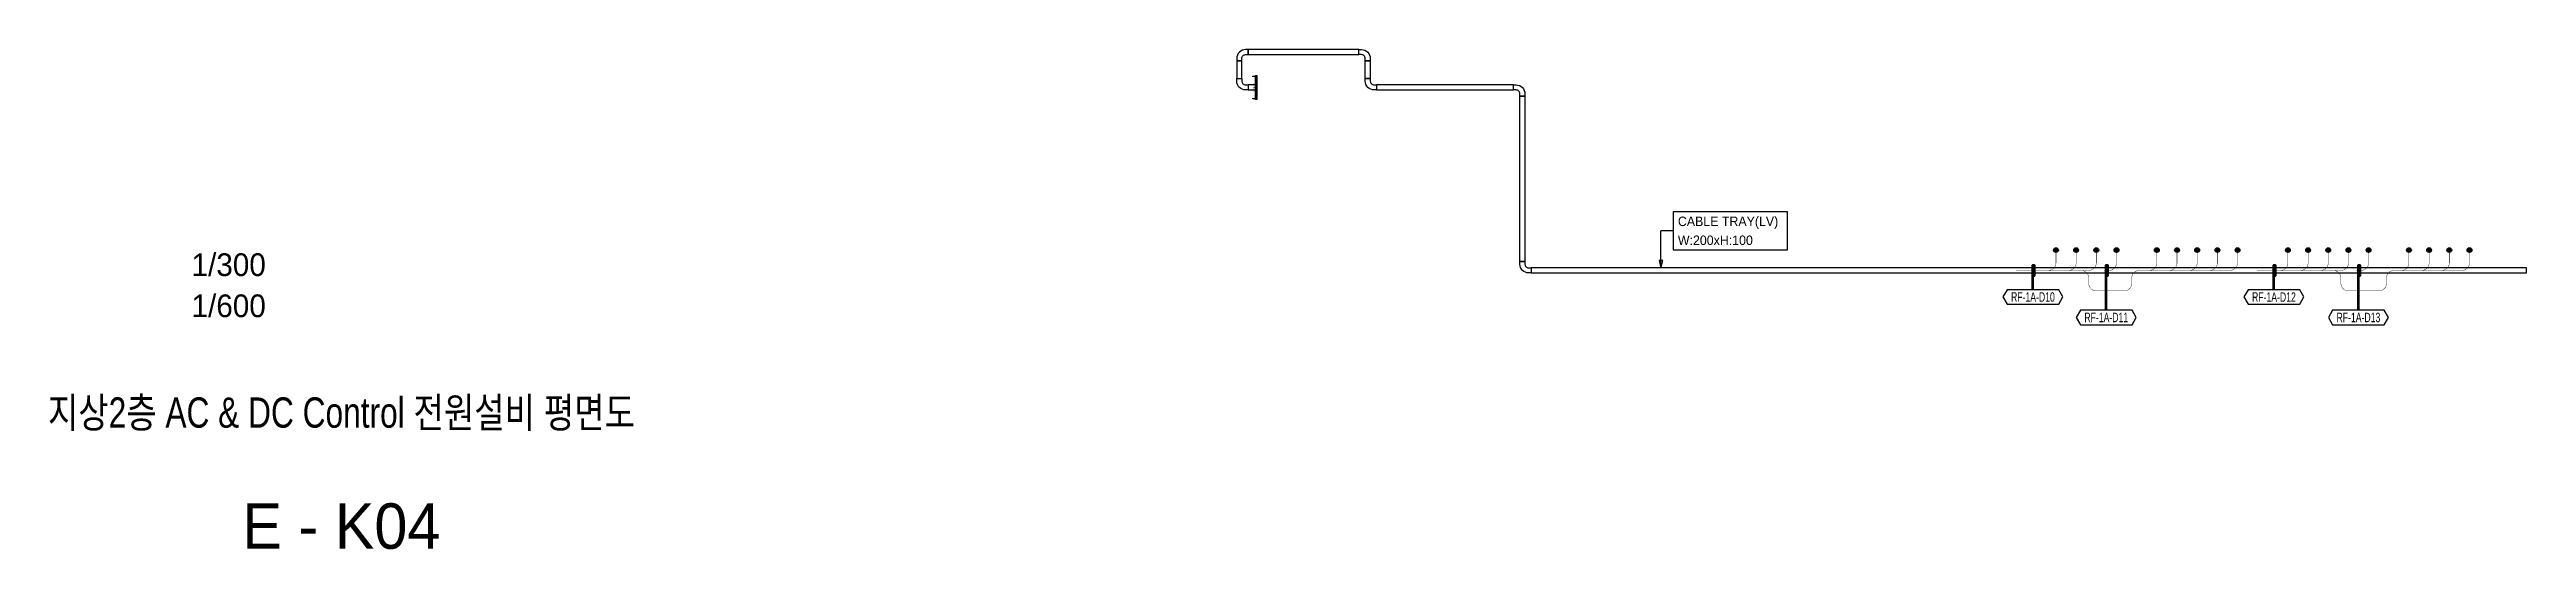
# Model space of a CAD drawing. Header units: millimetres. Extents: x 33052 to 374593, y 4425 to 1197630.
# Drawn here: x 221674 to 319909, y 211964 to 231775 of the extents above; entities that cross this region are included whole.
import ezdxf
from ezdxf.enums import TextEntityAlignment as Align

# ---------------------------------------------------------------- set-up
doc = ezdxf.new("R2010")
doc.units = ezdxf.units.MM
doc.header["$LTSCALE"] = 50
for name, color, linetype in [('-----26 Electrical Cable Tray_CONT', 3, 'Continuous'), ('-----29 Indicator', 1, 'Continuous'), ('-----29 주기', 1, 'Continuous'), ('-----30 Text', 2, 'Continuous'), ('-----41 Drawing Title', 2, 'Continuous'), ('-----42 Drawing Number', 2, 'Continuous'), ('-----43 Drawing Scale', 3, 'Continuous'), ('DC CONTROL CABLE', 1, 'Continuous')]:
    doc.layers.add(name, color=color, linetype=linetype)
doc.styles.add('ELEC', font='')
doc.styles.get('ELEC').set_extended_font_data('Dotum')

msp = doc.modelspace()

# ---------------------------------------------------------------- texts
at = {"layer": '-----26 Electrical Cable Tray_CONT', "style": 'ELEC'}
for s, p in [('CABLE TRAY(LV)', (286255, 224968, 0)), ('W:200xH:100', (286255, 224218, 0))]:
    msp.add_text(s, height=375, dxfattribs=at).set_placement(p, align=Align.MIDDLE_LEFT)
at = {"layer": '-----30 Text', "linetype": 'Continuous', "style": 'ELEC', "width": 0.7}
for s, p in [('RF-1A-D10', (300336, 221970)), ('RF-1A-D12', (309894, 221970)), ('RF-1A-D11', (303245, 221159)), ('RF-1A-D13', (313245, 221159))]:
    msp.add_text(s, height=375, dxfattribs=at).set_placement(p, align=Align.MIDDLE)
at = {"layer": '-----41 Drawing Title', "style": 'ELEC', "width": 0.8}
msp.add_text('지상2층 AC & DC Control 전원설비 평면도', height=1200, dxfattribs=at).set_placement((233250, 217390), align=Align.MIDDLE_CENTER)
at = {"layer": '-----42 Drawing Number', "style": 'ELEC'}
msp.add_text('E - K04', height=1800, dxfattribs=at).set_placement((233250, 212890), align=Align.MIDDLE_CENTER)
at = {"layer": '-----43 Drawing Scale', "style": 'ELEC'}
for s, p in [('1/300', (228779, 223250)), ('1/600', (228779, 221620))]:
    msp.add_text(s, height=900, dxfattribs=at).set_placement(p, align=Align.MIDDLE_CENTER)
at = {"color": 0, "style": 'ELEC', "width": 0.7}
msp.add_text('LV 트레이 건물용', height=50, rotation=90, dxfattribs=at).set_placement((269446, 230275), align=Align.MIDDLE_CENTER)

# ---------------------------------------------------------------- hatches: boundary and pattern name
at = {"layer": 'DC CONTROL CABLE', "linetype": 'Continuous'}
h = msp.add_hatch(color=256, dxfattribs=at)
edge = h.paths.add_edge_path()
edge.add_arc((301250, 223827), 93.6, 270, 630, ccw=False)
h = msp.add_hatch(color=256, dxfattribs=at)
edge = h.paths.add_edge_path()
edge.add_arc((302050, 223827), 93.6, 270, 630, ccw=False)
h = msp.add_hatch(color=256, dxfattribs=at)
edge = h.paths.add_edge_path()
edge.add_arc((302850, 223827), 93.6, 270, 630, ccw=False)
h = msp.add_hatch(color=256, dxfattribs=at)
edge = h.paths.add_edge_path()
edge.add_arc((303650, 223827), 93.6, 270, 630, ccw=False)
h = msp.add_hatch(color=256, dxfattribs=at)
edge = h.paths.add_edge_path()
edge.add_arc((305250, 223827), 93.6, 270, 630, ccw=False)
h = msp.add_hatch(color=256, dxfattribs=at)
edge = h.paths.add_edge_path()
edge.add_arc((306050, 223827), 93.6, 270, 630, ccw=False)
h = msp.add_hatch(color=256, dxfattribs=at)
edge = h.paths.add_edge_path()
edge.add_arc((306850, 223827), 93.6, 270, 630, ccw=False)
h = msp.add_hatch(color=256, dxfattribs=at)
edge = h.paths.add_edge_path()
edge.add_arc((307650, 223827), 93.6, 270, 630, ccw=False)
h = msp.add_hatch(color=256, dxfattribs=at)
edge = h.paths.add_edge_path()
edge.add_arc((308450, 223827), 93.6, 270, 630, ccw=False)
h = msp.add_hatch(color=256, dxfattribs=at)
edge = h.paths.add_edge_path()
edge.add_arc((310450, 223827), 93.6, 270, 630, ccw=False)
h = msp.add_hatch(color=256, dxfattribs=at)
edge = h.paths.add_edge_path()
edge.add_arc((311250, 223827), 93.6, 270, 630, ccw=False)
h = msp.add_hatch(color=256, dxfattribs=at)
edge = h.paths.add_edge_path()
edge.add_arc((312050, 223827), 93.6, 270, 630, ccw=False)
h = msp.add_hatch(color=256, dxfattribs=at)
edge = h.paths.add_edge_path()
edge.add_arc((312850, 223827), 93.6, 270, 630, ccw=False)
h = msp.add_hatch(color=256, dxfattribs=at)
edge = h.paths.add_edge_path()
edge.add_arc((313650, 223827), 93.6, 270, 630, ccw=False)
h = msp.add_hatch(color=256, dxfattribs=at)
edge = h.paths.add_edge_path()
edge.add_arc((315250, 223827), 93.6, 270, 630, ccw=False)
h = msp.add_hatch(color=256, dxfattribs=at)
edge = h.paths.add_edge_path()
edge.add_arc((316050, 223827), 93.6, 270, 630, ccw=False)
h = msp.add_hatch(color=256, dxfattribs=at)
edge = h.paths.add_edge_path()
edge.add_arc((316850, 223827), 93.6, 270, 630, ccw=False)
h = msp.add_hatch(color=256, dxfattribs=at)
edge = h.paths.add_edge_path()
edge.add_arc((317650, 223827), 93.6, 270, 630, ccw=False)

# ---------------------------------------------------------------- linework, layer by layer
at = {"layer": '-----26 Electrical Cable Tray_CONT'}
for points in [[(268962, 231425, -0.414214), (269112, 231575), (269212, 231575), (269212, 231775), (269112, 231775, 0.414214), (268762, 231425), (268762, 231325), (268962, 231325)], [(273856, 231425, 0.414214), (273706, 231575), (273606, 231575), (273606, 231775), (273706, 231775, -0.414214), (274056, 231425), (274056, 231325), (273856, 231325)], [(268962, 230525, 0.414214), (269112, 230375), (269212, 230375), (269212, 230175), (269112, 230175, -0.414214), (268762, 230525), (268762, 230625), (268962, 230625)], [(274056, 230525, 0.414214), (274206, 230375), (274306, 230375), (274306, 230175), (274206, 230175, -0.414214), (273856, 230525), (273856, 230625), (274056, 230625)], [(279989, 230025, 0.414214), (279839, 230175), (279739, 230175), (279739, 230375), (279839, 230375, -0.414214), (280189, 230025), (280189, 229925), (279989, 229925)], [(280189, 223272, 0.414214), (280339, 223122), (280439, 223122), (280439, 222922), (280339, 222922, -0.414214), (279989, 223272), (279989, 223372), (280189, 223372)]]:
    msp.add_lwpolyline(points, format="xyb", close=True, dxfattribs=at)
for points in [[(268962, 231325), (268762, 231325), (268762, 230625), (268962, 230625)], [(273606, 231575), (273606, 231775), (269212, 231775), (269212, 231575)], [(273856, 231325), (274056, 231325), (274056, 230625), (273856, 230625)], [(269500, 230175), (269500, 230375), (269212, 230375), (269212, 230175)], [(279739, 230175), (279739, 230375), (274306, 230375), (274306, 230175)], [(279989, 229925), (280189, 229925), (280189, 223372), (279989, 223372)], [(319909, 222922), (319909, 223122), (280439, 223122), (280439, 222922)]]:
    msp.add_lwpolyline(points, close=True, dxfattribs=at)
at = {"layer": '-----29 Indicator', "color": 1}
for p, q in [((285583, 223125), (285583, 224596)), ((286068, 224596), (285583, 224596)), ((285658, 223422), (285508, 223422)), ((285508, 223422), (285583, 223122)), ((285583, 223122), (285658, 223422))]:
    msp.add_line(p, q, dxfattribs=at)
at = {"layer": '-----29 Indicator', "color": 1, "elevation": 0}
msp.add_lwpolyline([(286068, 225343), (286068, 223843), (290605, 223843), (290605, 225343)], close=True, dxfattribs=at)
at = {"layer": '-----29 Indicator', "lineweight": 100}
for points in [[(300336, 222259), (300336, 222259), (300336, 223230), (300389, 223230), (300389, 222814), (300300, 222814)], [(303245, 221448), (303245, 221448), (303245, 223230), (303299, 223230), (303299, 222814), (303210, 222814)], [(309894, 222259), (309894, 222259), (309894, 223230), (309948, 223230), (309948, 222814), (309859, 222814)], [(313245, 221448), (313245, 221448), (313245, 223230), (313299, 223230), (313299, 222814), (313210, 222814)]]:
    msp.add_lwpolyline(points, dxfattribs=at)
at = {"layer": '-----29 주기'}
for points in [[(299313, 222259), (299146, 221970), (299313, 221682), (301359, 221682), (301525, 221970), (301359, 222259)], [(308871, 222259), (308705, 221970), (308871, 221682), (310917, 221682), (311084, 221970), (310917, 222259)], [(302222, 221448), (302056, 221159), (302222, 220870), (304268, 220870), (304435, 221159), (304268, 221448)], [(312222, 221448), (312056, 221159), (312222, 220870), (314268, 220870), (314435, 221159), (314268, 221448)]]:
    msp.add_lwpolyline(points, close=True, dxfattribs=at)
at = {"color": 0}
for points in [[(269400, 230700), (269400, 230725), (269500, 230725), (269500, 229825), (269400, 229825), (269400, 229850)], [(269500, 230750), (269550, 230750), (269550, 229800), (269500, 229800), (269500, 230750)]]:
    msp.add_lwpolyline(points, dxfattribs=at)
at = {"layer": 'DC CONTROL CABLE', "linetype": 'Continuous'}
for points in [[(299218, 223022, 0, 202, 0), (299668, 223022, 0, 0, 0), (299869, 223022, 0, 0, 0)], [(302699, 223022, 0, 202, 0), (303149, 223022, 0, 0, 0), (303350, 223022, 0, 0, 0)], [(308776, 223022, 0, 202, 0), (309226, 223022, 0, 0, 0), (309428, 223022, 0, 0, 0)], [(312699, 223022, 0, 202, 0), (313149, 223022, 0, 0, 0), (313350, 223022, 0, 0, 0)]]:
    msp.add_lwpolyline(points, format="xyseb", dxfattribs=at)
at = {"layer": 'DC CONTROL CABLE', "linetype": 'Continuous', "const_width": 15}
for points in [[(308450, 223827), (308450, 223322, -0.414214), (308150, 223022), (304556, 223022, 0.414214), (304256, 222722), (304256, 222511, -0.414214), (303956, 222211), (302850, 222211, -0.414214), (302550, 222511), (302550, 222722, 0.414214), (302250, 223022), (299668, 223022)], [(301250, 223827), (301250, 223322, -0.414214), (300950, 223022), (300950, 223022)], [(302050, 223827), (302050, 223322, -0.414214), (301750, 223022), (301750, 223022)], [(302850, 223827), (302850, 223322, -0.414214), (302550, 223022), (302550, 223022)], [(303650, 223827), (303650, 223322, -0.414214), (303350, 223022), (303350, 223022)], [(305250, 223827), (305250, 223322, -0.414214), (304950, 223022), (304950, 223022)], [(306050, 223827), (306050, 223322, -0.414214), (305750, 223022), (305750, 223022)], [(306850, 223827), (306850, 223322, -0.414214), (306550, 223022), (306550, 223022)], [(307650, 223827), (307650, 223322, -0.414214), (307350, 223022), (307350, 223022)], [(317650, 223827), (317650, 223322, -0.414214), (317350, 223022), (314656, 223022, 0.414214), (314356, 222722), (314356, 222511, -0.414214), (314056, 222211), (312850, 222211, -0.414214), (312550, 222511), (312550, 222722, 0.414214), (312250, 223022), (309226, 223022)], [(310450, 223827), (310450, 223322, -0.414214), (310150, 223022), (310150, 223022)], [(311250, 223827), (311250, 223322, -0.414214), (310950, 223022), (310950, 223022)], [(312050, 223827), (312050, 223322, -0.414214), (311750, 223022), (311750, 223022)], [(312850, 223827), (312850, 223322, -0.414214), (312550, 223022), (312550, 223022)], [(313650, 223827), (313650, 223322, -0.414214), (313350, 223022), (313350, 223022)], [(315250, 223827), (315250, 223322, -0.414214), (314950, 223022), (314950, 223022)], [(316050, 223827), (316050, 223322, -0.414214), (315750, 223022), (315750, 223022)], [(316850, 223827), (316850, 223322, -0.414214), (316550, 223022), (316550, 223022)]]:
    msp.add_lwpolyline(points, format="xyb", dxfattribs=at)
for points in [[(302250, 223022), (302550, 223022)], [(303149, 223022), (303350, 223022)], [(312250, 223022), (312550, 223022)], [(313149, 223022), (313350, 223022)]]:
    msp.add_lwpolyline(points, dxfattribs=at)
at = {"layer": 'DC CONTROL CABLE', "linetype": 'Continuous'}
for centre in [(301250, 223827), (302050, 223827), (302850, 223827), (303650, 223827), (305250, 223827), (306050, 223827), (306850, 223827), (307650, 223827), (308450, 223827), (310450, 223827), (311250, 223827), (312050, 223827), (312850, 223827), (313650, 223827), (315250, 223827), (316050, 223827), (316850, 223827), (317650, 223827)]:
    msp.add_circle(centre, 93.8, dxfattribs=at)

msp.set_redraw_order([(e.dxf.handle, doc.entitydb.next_handle()) for e in msp.query("TEXT MTEXT ATTDEF DIMENSION ARC_DIMENSION")])  # texts and dimensions are drawn at this point

doc.saveas('drawing.dxf')
